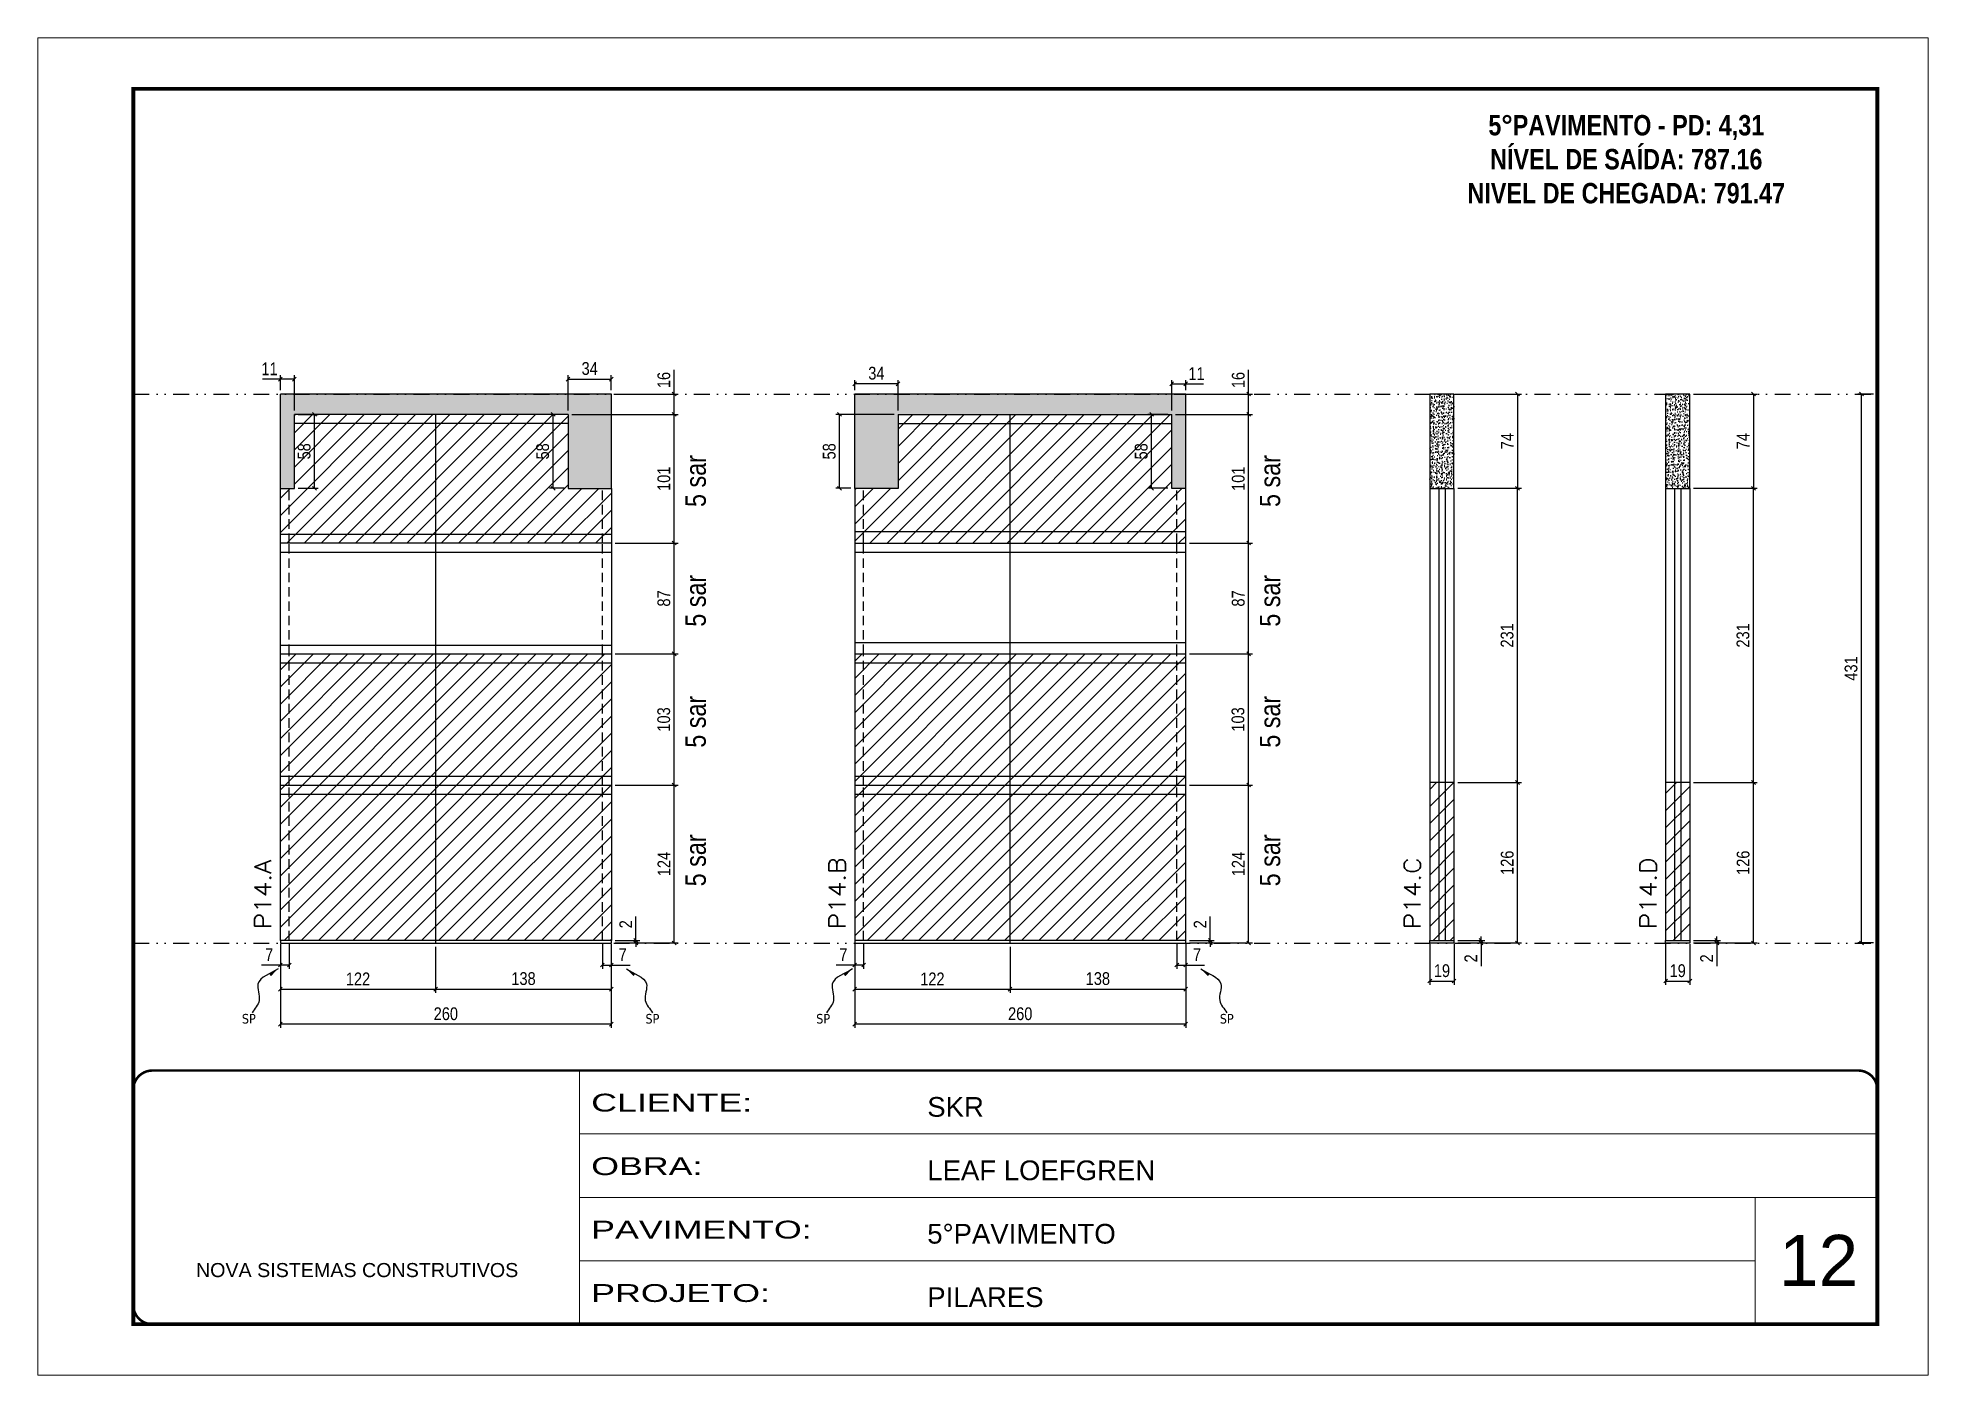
# Model space of a CAD drawing. Extents: x 14400 to 27878, y -21631 to 6985.
# Drawn here: x 19182 to 20667, y 3638 to 4688 of the extents above; entities that cross this region are included whole.
import ezdxf

# ---------------------------------------------------------------- set-up
doc = ezdxf.new("R2010")
doc.units = 0
for name, pattern in [('CONTINUO', [0]), ('DASHED', [0.75, 0.5, -0.25]), ('DIVIDE2', [0.625, 0.25, -0.125, 0, -0.125, 0, -0.125]), ('HIDDEN', [0.375, 0.25, -0.125])]:
    doc.linetypes.add(name, pattern=pattern)
for name, color, linetype, lineweight in [('CARIMBO', 255, 'Continuous', 9), ('Folhas', 255, 'Continuous', 9), ('Hachura', 251, 'Continuous', 9), ('SARRAFO DE PRESSAO', 251, 'DASHED', 9), ('Texto Seção', 7, 'Continuous', 15)]:
    doc.layers.add(name, color=color, linetype=linetype, lineweight=lineweight)
for name, color, linetype in [('COTA', 241, 'Continuous'), ('NOMENCLATURA', 7, 'Continuous'), ('Nível', 160, 'Continuous'), ('Painéis', 200, 'Continuous'), ('SARR_2.2x7', 40, 'Continuous'), ('Sarrafo de Pressão', 42, 'HIDDEN'), ('texto', 7, 'Continuous')]:
    doc.layers.add(name, color=color, linetype=linetype)
doc.styles.add('ARIAL', font='arial.ttf')
doc.styles.add('ARIAL_NARROW', font='ARIALN.TTF', dxfattribs={"height": 0.2})
doc.styles.add('COTA TECNICA', font='techl___.ttf', dxfattribs={"height": 10})
doc.styles.add('COTA TECNICA-50', font='techl___.ttf', dxfattribs={"height": 10})
doc.styles.add('REGUA-120', font='ROMANS.shx', dxfattribs={"height": 15})
doc.styles.add('ROMANC', font='techb___.ttf', dxfattribs={"height": 2.5})
doc.styles.get("Standard").update_dxf_attribs({"font": 'arial.ttf'})
doc.styles.add('Tecnologia', font='')
doc.styles.get('Tecnologia').set_extended_font_data('Forgotten Futurist')
doc.dimstyles.new('COTA PAINEL-50', dxfattribs={"dimtxt": 10, "dimasz": 3, "dimexe": 3, "dimexo": 3, "dimgap": 3, "dimtad": 1, "dimdec": 1, "dimzin": 12, "dimdsep": 46, "dimtxsty": 'COTA TECNICA-50', "dimblk1": 'OBLIQUE', "dimblk2": 'OBLIQUE', "dimsah": 1, "dimcen": 0.9, "dimclrd": 4, "dimclre": 4, "dimclrt": 240, "dimadec": 1, "dimazin": 3, "dimtfac": 1, "dimtdec": 1, "dimtmove": 0, "dimatfit": 3, "dimfxl": 1, "dimtolj": 1, "dimtzin": 12, "dimarcsym": 0})
doc.dimstyles.new('PAINEL', dxfattribs={"dimtxt": 10, "dimasz": 3, "dimexe": 3, "dimexo": 3, "dimgap": 3, "dimtad": 1, "dimdec": 1, "dimzin": 12, "dimdsep": 46, "dimtxsty": 'COTA TECNICA', "dimblk1": 'OBLIQUE', "dimblk2": 'OBLIQUE', "dimsah": 1, "dimcen": 0.9, "dimclrd": 4, "dimclre": 4, "dimclrt": 240, "dimadec": 1, "dimazin": 3, "dimtfac": 1, "dimtdec": 1, "dimtmove": 0, "dimatfit": 3, "dimfxl": 1, "dimtolj": 1, "dimtzin": 12, "dimarcsym": 0})
doc.dimstyles.get("Standard").update_dxf_attribs({"dimtxt": 0.18, "dimasz": 0.18, "dimexe": 0.18, "dimexo": 0.0625, "dimgap": 0.09, "dimtad": 0, "dimtih": 1, "dimtoh": 1, "dimdec": 4, "dimzin": 0, "dimdsep": 46, "dimtxsty": 'Standard', "dimcen": 0.09, "dimadec": 0, "dimazin": 0, "dimtfac": 1, "dimtdec": 4, "dimtofl": 0, "dimtmove": 0, "dimatfit": 3, "dimfxl": 1, "dimtolj": 1, "dimtzin": 0, "dimarcsym": 0})

msp = doc.modelspace()

# ---------------------------------------------------------------- texts
at = {"layer": 'CARIMBO', "style": 'ARIAL'}
msp.add_text('12', height=40, dxfattribs=at).set_placement((20549.83, 3707.72))
at = {"layer": 'NOMENCLATURA', "style": 'ARIAL_NARROW'}
for p in [(19706.76, 4319.22), (20157.94, 4319.22), (19706.76, 4225.22), (20157.94, 4225.22), (19706.76, 4130.22), (20157.94, 4130.22), (19706.76, 4021.38), (20157.94, 4021.38)]:
    msp.add_text('5 sar', height=16, rotation=90, dxfattribs=at).set_placement(p)
at = {"layer": 'NOMENCLATURA', "color": 2, "insert": (20429.81, 4653.64), "char_height": 16, "attachment_point": 2, "style": 'ROMANC'}
msp.add_mtext_dynamic_manual_height_columns('\\P5°PAVIMENTO - PD: 4,31\\PNÍVEL DE SAÍDA: 787.16\\PNIVEL DE CHEGADA: 791.47', width=432.3511, gutter_width=1, heights=[0], dxfattribs=at)
at = {"layer": 'texto', "color": 0, "char_height": 7.5, "attachment_point": 5}
for insert in [(19347.74, 3917.37), (19664.77, 3917.37), (19798.92, 3917.37), (20115.94, 3917.37)]:
    msp.add_mtext('{\\fTahoma|b0|i0|c0|p34;\\C4;SP}', dxfattribs=dict(at, insert=insert))
at = {"layer": 'Texto Seção', "style": 'REGUA-120', "width": 1.1}
for s, p in [('P14.A', (19365.27, 3987.62)), ('P14.B', (19816.45, 3987.62)), ('P14.C', (20268.21, 3987.62)), ('P14.D', (20453.44, 3987.62))]:
    msp.add_text(s, height=13, rotation=90, dxfattribs=at).set_placement(p)

# ---------------------------------------------------------------- blocks, each defined once
blk = doc.blocks.new('9999999999')
at = {"color": 30, "linetype": 'CONTINUO'}
for p, q in [((98564.6, 34230.2), (98564.6, 34429.4)), ((98564.6, 34379.6), (99584, 34379.6)), ((98564.6, 34329.8), (99488, 34329.8)), ((99584, 34329.8), (99488, 34329.8)), ((99488, 34329.8), (99488, 34230.2)), ((98564.6, 34280), (99488, 34280))]:
    blk.add_line(p, q, dxfattribs=at)
at = {"color": 30, "linetype": 'CONTINUO', "const_width": 2}
blk.add_lwpolyline([(99584, 34230.2), (99584, 34414.4, 0.414214), (99569, 34429.4), (98229, 34429.4, 0.414214), (98214, 34414.4), (98214, 34245.2, 0.414214), (98229, 34230.2), (99584, 34230.2)], format="xyb", dxfattribs=at)
at = {"layer": 'Folhas'}
blk.add_lwpolyline([(98139, 34190.2), (99624, 34190.2), (99624, 35240.2), (98139, 35240.2)], close=True, dxfattribs=at)
at = {"layer": 'Folhas', "color": 30, "const_width": 3}
blk.add_lwpolyline([(98214, 34230.2), (99584, 34230.2), (99584, 35200.2), (98214, 35200.2)], close=True, dxfattribs=at)
at = {"color": 7, "linetype": 'Continuous', "ltscale": 5, "style": 'ARIAL'}
for s, height, p in [('SKR', 15.48, (98837.7, 34393.1)), ('LEAF LOEFGREN', 15.483, (98837.7, 34343.3)), ('5°PAVIMENTO', 15.483, (98837.7, 34293.5)), ('NOVA SISTEMAS CONSTRUTIVOS', 11.059, (98263.2, 34267.2)), ('PILARES', 15.48, (98837.7, 34243.7))]:
    blk.add_text(s, height=height, dxfattribs=at).set_placement(p)
at = {"layer": 'Folhas', "color": 7, "style": 'Tecnologia', "width": 1.5}
for s, p in [('CLIENTE:', (98573.7, 34397.2)), ('OBRA:', (98573.7, 34347.3)), ('PAVIMENTO:', (98573.7, 34297.5)), ('PROJETO:', (98573.7, 34247.7))]:
    blk.add_text(s, height=14, dxfattribs=at).set_placement(p)
blk = doc.blocks.new('_Oblique')
at = {"color": 0, "linetype": 'ByBlock', "lineweight": -2}
blk.add_line((-0.5, -0.5), (0.5, 0.5), dxfattribs=at)
blk = doc.blocks.new('*D778')
at = {"layer": 'COTA', "color": 4, "lineweight": -2, "transparency": 16777216}
for p, q in [((19372.5, 3975.9), (19372.5, 3910.2)), ((19632.5, 3975.9), (19632.5, 3910.2)), ((19632.5, 3913.2), (19372.5, 3913.2))]:
    blk.add_line(p, q, dxfattribs=at)
at = {"layer": 'Defpoints', "color": 0, "transparency": 16777216}
for p in [(19372.5, 3978.9), (19632.5, 3978.9), (19372.5, 3913.2)]:
    blk.add_point(p, dxfattribs=at)
at = {"layer": 'COTA', "color": 4, "lineweight": -2, "transparency": 16777216, "xscale": 3, "yscale": 3, "zscale": 3, "rotation": 180}
blk.add_blockref('_Oblique', (19372.5, 3913.2), dxfattribs=at)
at = {"layer": 'COTA', "color": 4, "lineweight": -2, "transparency": 16777216, "xscale": 3, "yscale": 3, "zscale": 3}
blk.add_blockref('_Oblique', (19632.5, 3913.2), dxfattribs=at)
at = {"layer": 'COTA', "color": 240, "transparency": 16777216, "insert": (19502.5, 3921.3), "char_height": 10, "attachment_point": 5, "style": 'COTA TECNICA'}
blk.add_mtext('\\A1;260', dxfattribs=at)
blk = doc.blocks.new('*D779')
at = {"layer": 'COTA', "color": 4, "lineweight": -2, "transparency": 16777216}
for p, q in [((19625.5, 3975.9), (19625.5, 3956.6)), ((19632.5, 3973.9), (19632.5, 3956.6)), ((19625.5, 3959.6), (19632.5, 3959.6)), ((19632.5, 3959.6), (19647.2, 3959.6))]:
    blk.add_line(p, q, dxfattribs=at)
at = {"layer": 'Defpoints', "color": 0, "transparency": 16777216}
for p in [(19625.5, 3978.9), (19632.5, 3976.9), (19632.5, 3959.6)]:
    blk.add_point(p, dxfattribs=at)
at = {"layer": 'COTA', "color": 4, "lineweight": -2, "transparency": 16777216, "xscale": 3, "yscale": 3, "zscale": 3, "rotation": 180}
blk.add_blockref('_Oblique', (19625.5, 3959.6), dxfattribs=at)
at = {"layer": 'COTA', "color": 4, "lineweight": -2, "transparency": 16777216, "xscale": 3, "yscale": 3, "zscale": 3}
blk.add_blockref('_Oblique', (19632.5, 3959.6), dxfattribs=at)
at = {"layer": 'COTA', "color": 240, "transparency": 16777216, "insert": (19641.4, 3967.7), "char_height": 10, "attachment_point": 5, "style": 'COTA TECNICA-50'}
blk.add_mtext('\\A1;7', dxfattribs=at)
blk = doc.blocks.new('*D780')
at = {"layer": 'COTA', "color": 4, "lineweight": -2, "transparency": 16777216}
for p, q in [((19372.5, 3973.9), (19372.5, 3956.6)), ((19379.5, 3975.9), (19379.5, 3956.6)), ((19372.5, 3959.6), (19357.8, 3959.6)), ((19379.5, 3959.6), (19372.5, 3959.6))]:
    blk.add_line(p, q, dxfattribs=at)
at = {"layer": 'Defpoints', "color": 0, "transparency": 16777216}
for p in [(19372.5, 3976.9), (19379.5, 3978.9), (19372.5, 3959.6)]:
    blk.add_point(p, dxfattribs=at)
at = {"layer": 'COTA', "color": 4, "lineweight": -2, "transparency": 16777216, "xscale": 3, "yscale": 3, "zscale": 3, "rotation": 180}
blk.add_blockref('_Oblique', (19372.5, 3959.6), dxfattribs=at)
at = {"layer": 'COTA', "color": 4, "lineweight": -2, "transparency": 16777216, "xscale": 3, "yscale": 3, "zscale": 3}
blk.add_blockref('_Oblique', (19379.5, 3959.6), dxfattribs=at)
at = {"layer": 'COTA', "color": 240, "transparency": 16777216, "insert": (19363.7, 3967.7), "char_height": 10, "attachment_point": 5, "style": 'COTA TECNICA-50'}
blk.add_mtext('\\A1;7', dxfattribs=at)
blk = doc.blocks.new('*D781')
at = {"layer": 'COTA', "color": 4, "lineweight": -2, "transparency": 16777216}
for p, q in [((19651.8, 3978.9), (19651.8, 3997.7)), ((19635.5, 3978.9), (19654.8, 3978.9)), ((19635.5, 3976.9), (19654.8, 3976.9)), ((19651.8, 3976.9), (19651.8, 3978.9)), ((19651.8, 3976.9), (19651.8, 3973.9))]:
    blk.add_line(p, q, dxfattribs=at)
at = {"layer": 'Defpoints', "color": 0, "transparency": 16777216}
for p in [(19632.5, 3978.9), (19632.5, 3976.9), (19651.8, 3976.9)]:
    blk.add_point(p, dxfattribs=at)
at = {"layer": 'COTA', "color": 4, "lineweight": -2, "transparency": 16777216, "xscale": 3, "yscale": 3, "zscale": 3}
for p, rotation in [((19651.8, 3978.9), 270), ((19651.8, 3976.9), 90)]:
    blk.add_blockref('_Oblique', p, dxfattribs=dict(at, rotation=rotation))
at = {"layer": 'COTA', "color": 240, "transparency": 16777216, "insert": (19643.8, 3991.6), "char_height": 10, "attachment_point": 5, "rotation": 90, "style": 'COTA TECNICA-50'}
blk.add_mtext('\\A1;2', dxfattribs=at)
blk = doc.blocks.new('*D782')
at = {"layer": 'COTA', "color": 4, "lineweight": -2, "transparency": 16777216}
for p, q in [((19635.5, 4203.9), (19684.9, 4203.9)), ((19681.9, 4100.9), (19681.9, 4203.9)), ((19635.5, 4100.9), (19684.9, 4100.9))]:
    blk.add_line(p, q, dxfattribs=at)
at = {"layer": 'Defpoints', "color": 0, "transparency": 16777216}
for p in [(19632.5, 4203.9), (19681.9, 4203.9), (19632.5, 4100.9)]:
    blk.add_point(p, dxfattribs=at)
at = {"layer": 'COTA', "color": 4, "lineweight": -2, "transparency": 16777216, "xscale": 3, "yscale": 3, "zscale": 3}
for p, rotation in [((19681.9, 4203.9), 90), ((19681.9, 4100.9), 270)]:
    blk.add_blockref('_Oblique', p, dxfattribs=dict(at, rotation=rotation))
at = {"layer": 'COTA', "color": 240, "transparency": 16777216, "insert": (19673.7, 4152.4), "char_height": 10, "attachment_point": 5, "rotation": 90, "style": 'COTA TECNICA-50'}
blk.add_mtext('\\A1;103', dxfattribs=at)
blk = doc.blocks.new('*D786')
at = {"layer": 'COTA', "color": 4, "linetype": 'ByBlock', "lineweight": -2, "transparency": 16777216}
for p, q in [((19635.5, 4100.9), (19684.9, 4100.9)), ((19681.9, 3976.9), (19681.9, 4100.9)), ((19635.5, 3976.9), (19684.9, 3976.9))]:
    blk.add_line(p, q, dxfattribs=at)
at = {"layer": 'Defpoints', "color": 0, "linetype": 'ByBlock', "transparency": 16777216}
for p in [(19632.5, 4100.9), (19681.9, 4100.9), (19632.5, 3976.9)]:
    blk.add_point(p, dxfattribs=at)
at = {"layer": 'COTA', "color": 4, "linetype": 'ByBlock', "lineweight": -2, "transparency": 16777216, "xscale": 3, "yscale": 3, "zscale": 3}
for p, rotation in [((19681.9, 4100.9), 90), ((19681.9, 3976.9), 270)]:
    blk.add_blockref('_Oblique', p, dxfattribs=dict(at, rotation=rotation))
at = {"layer": 'COTA', "color": 240, "linetype": 'ByBlock', "transparency": 16777216, "insert": (19673.8, 4038.9), "char_height": 10, "attachment_point": 5, "rotation": 90, "style": 'COTA TECNICA'}
blk.add_mtext('\\A1;124', dxfattribs=at)
blk = doc.blocks.new('*D787')
at = {"layer": 'COTA', "color": 4, "lineweight": -2, "transparency": 16777216}
for p, q in [((19494.5, 3973.9), (19494.5, 3937.7)), ((19632.5, 3973.9), (19632.5, 3937.7)), ((19494.5, 3940.7), (19632.5, 3940.7))]:
    blk.add_line(p, q, dxfattribs=at)
at = {"layer": 'Defpoints', "color": 0, "transparency": 16777216}
for p in [(19494.5, 3976.9), (19632.5, 3976.9), (19632.5, 3940.7)]:
    blk.add_point(p, dxfattribs=at)
at = {"layer": 'COTA', "color": 4, "lineweight": -2, "transparency": 16777216, "xscale": 3, "yscale": 3, "zscale": 3, "rotation": 180}
blk.add_blockref('_Oblique', (19494.5, 3940.7), dxfattribs=at)
at = {"layer": 'COTA', "color": 4, "lineweight": -2, "transparency": 16777216, "xscale": 3, "yscale": 3, "zscale": 3}
blk.add_blockref('_Oblique', (19632.5, 3940.7), dxfattribs=at)
at = {"layer": 'COTA', "color": 240, "transparency": 16777216, "insert": (19563.5, 3948.9), "char_height": 10, "attachment_point": 5, "style": 'COTA TECNICA'}
blk.add_mtext('\\A1;138', dxfattribs=at)
blk = doc.blocks.new('*D788')
at = {"layer": 'COTA', "color": 4, "lineweight": -2, "transparency": 16777216}
for p, q in [((19372.5, 3973.9), (19372.5, 3937.7)), ((19494.5, 3973.9), (19494.5, 3937.7)), ((19372.5, 3940.7), (19494.5, 3940.7))]:
    blk.add_line(p, q, dxfattribs=at)
at = {"layer": 'Defpoints', "color": 0, "transparency": 16777216}
for p in [(19372.5, 3976.9), (19494.5, 3976.9), (19494.5, 3940.7)]:
    blk.add_point(p, dxfattribs=at)
at = {"layer": 'COTA', "color": 4, "lineweight": -2, "transparency": 16777216, "xscale": 3, "yscale": 3, "zscale": 3, "rotation": 180}
blk.add_blockref('_Oblique', (19372.5, 3940.7), dxfattribs=at)
at = {"layer": 'COTA', "color": 4, "lineweight": -2, "transparency": 16777216, "xscale": 3, "yscale": 3, "zscale": 3}
blk.add_blockref('_Oblique', (19494.5, 3940.7), dxfattribs=at)
at = {"layer": 'COTA', "color": 240, "transparency": 16777216, "insert": (19433.5, 3948.7), "char_height": 10, "attachment_point": 5, "style": 'COTA TECNICA'}
blk.add_mtext('\\A1;122', dxfattribs=at)
blk = doc.blocks.new('*D783')
at = {"layer": 'COTA', "color": 4, "lineweight": -2, "transparency": 16777216}
for p, q in [((20460.7, 3975.9), (20460.7, 3944)), ((20479.7, 3975.9), (20479.7, 3944)), ((20460.7, 3947), (20479.7, 3947))]:
    blk.add_line(p, q, dxfattribs=at)
at = {"layer": 'Defpoints', "color": 0, "transparency": 16777216}
for p in [(20460.7, 3978.9), (20479.7, 3978.9), (20479.7, 3947)]:
    blk.add_point(p, dxfattribs=at)
at = {"layer": 'COTA', "color": 4, "lineweight": -2, "transparency": 16777216, "xscale": 3, "yscale": 3, "zscale": 3, "rotation": 180}
blk.add_blockref('_Oblique', (20460.7, 3947), dxfattribs=at)
at = {"layer": 'COTA', "color": 4, "lineweight": -2, "transparency": 16777216, "xscale": 3, "yscale": 3, "zscale": 3}
blk.add_blockref('_Oblique', (20479.7, 3947), dxfattribs=at)
at = {"layer": 'COTA', "color": 240, "transparency": 16777216, "insert": (20470.2, 3955.1), "char_height": 10, "attachment_point": 5, "style": 'COTA TECNICA'}
blk.add_mtext('\\A1;19', dxfattribs=at)
blk = doc.blocks.new('*D784')
at = {"layer": 'COTA', "color": 4, "lineweight": -2, "transparency": 16777216}
for p, q in [((20500.9, 3978.9), (20500.9, 3981.9)), ((20482.7, 3978.9), (20503.9, 3978.9)), ((20482.7, 3976.9), (20503.9, 3976.9)), ((20500.9, 3978.9), (20500.9, 3976.9)), ((20500.9, 3976.9), (20500.9, 3958.7))]:
    blk.add_line(p, q, dxfattribs=at)
at = {"layer": 'Defpoints', "color": 0, "transparency": 16777216}
for p in [(20479.7, 3978.9), (20479.7, 3976.9), (20500.9, 3978.9)]:
    blk.add_point(p, dxfattribs=at)
at = {"layer": 'COTA', "color": 4, "lineweight": -2, "transparency": 16777216, "xscale": 3, "yscale": 3, "zscale": 3}
for p, rotation in [((20500.9, 3978.9), 270), ((20500.9, 3976.9), 90)]:
    blk.add_blockref('_Oblique', p, dxfattribs=dict(at, rotation=rotation))
at = {"layer": 'COTA', "color": 240, "transparency": 16777216, "insert": (20492.9, 3964.8), "char_height": 10, "attachment_point": 5, "rotation": 90, "style": 'COTA TECNICA-50'}
blk.add_mtext('\\A1;2', dxfattribs=at)
blk = doc.blocks.new('*D789')
at = {"layer": 'COTA', "color": 4, "linetype": 'ByBlock', "lineweight": -2, "transparency": 16777216}
for p, q in [((20482.7, 4407.9), (20532.7, 4407.9)), ((20529.7, 4407.9), (20529.7, 4333.9)), ((20482.7, 4333.9), (20532.7, 4333.9))]:
    blk.add_line(p, q, dxfattribs=at)
at = {"layer": 'Defpoints', "color": 0, "linetype": 'ByBlock', "transparency": 16777216}
for p in [(20479.7, 4407.9), (20479.7, 4333.9), (20529.7, 4333.9)]:
    blk.add_point(p, dxfattribs=at)
at = {"layer": 'COTA', "color": 4, "linetype": 'ByBlock', "lineweight": -2, "transparency": 16777216, "xscale": 3, "yscale": 3, "zscale": 3}
for p, rotation in [((20529.7, 4407.9), 90), ((20529.7, 4333.9), 270)]:
    blk.add_blockref('_Oblique', p, dxfattribs=dict(at, rotation=rotation))
at = {"layer": 'COTA', "color": 240, "linetype": 'ByBlock', "transparency": 16777216, "insert": (20521.6, 4370.9), "char_height": 10, "attachment_point": 5, "rotation": 90, "style": 'COTA TECNICA'}
blk.add_mtext('\\A1;74', dxfattribs=at)
blk = doc.blocks.new('*D785')
at = {"layer": 'COTA', "color": 4, "lineweight": -2, "transparency": 16777216}
for p, q in [((20482.7, 4102.9), (20532.7, 4102.9)), ((20529.7, 3976.9), (20529.7, 4102.9)), ((20482.7, 3976.9), (20532.7, 3976.9))]:
    blk.add_line(p, q, dxfattribs=at)
at = {"layer": 'Defpoints', "color": 0, "transparency": 16777216}
for p in [(20479.7, 4102.9), (20529.7, 4102.9), (20479.7, 3976.9)]:
    blk.add_point(p, dxfattribs=at)
at = {"layer": 'COTA', "color": 4, "lineweight": -2, "transparency": 16777216, "xscale": 3, "yscale": 3, "zscale": 3}
for p, rotation in [((20529.7, 4102.9), 90), ((20529.7, 3976.9), 270)]:
    blk.add_blockref('_Oblique', p, dxfattribs=dict(at, rotation=rotation))
at = {"layer": 'COTA', "color": 240, "transparency": 16777216, "insert": (20521.6, 4039.9), "char_height": 10, "attachment_point": 5, "rotation": 90, "style": 'COTA TECNICA-50'}
blk.add_mtext('\\A1;126', dxfattribs=at)
blk = doc.blocks.new('*D790')
at = {"layer": 'COTA', "color": 4, "lineweight": -2, "transparency": 16777216}
for p, q in [((20482.7, 4333.9), (20532.7, 4333.9)), ((20529.7, 4102.9), (20529.7, 4333.9)), ((20482.7, 4102.9), (20532.7, 4102.9))]:
    blk.add_line(p, q, dxfattribs=at)
at = {"layer": 'Defpoints', "color": 0, "transparency": 16777216}
for p in [(20479.7, 4333.9), (20529.7, 4333.9), (20479.7, 4102.9)]:
    blk.add_point(p, dxfattribs=at)
at = {"layer": 'COTA', "color": 4, "lineweight": -2, "transparency": 16777216, "xscale": 3, "yscale": 3, "zscale": 3}
for p, rotation in [((20529.7, 4333.9), 90), ((20529.7, 4102.9), 270)]:
    blk.add_blockref('_Oblique', p, dxfattribs=dict(at, rotation=rotation))
at = {"layer": 'COTA', "color": 240, "transparency": 16777216, "insert": (20521.5, 4218.4), "char_height": 10, "attachment_point": 5, "rotation": 90, "style": 'COTA TECNICA'}
blk.add_mtext('\\A1;231', dxfattribs=at)
blk = doc.blocks.new('*D1993')
at = {"layer": 'COTA', "color": 4, "lineweight": -2, "transparency": 16777216}
for p, q in [((20275.5, 3975.9), (20275.5, 3944)), ((20294.5, 3975.9), (20294.5, 3944)), ((20275.5, 3947), (20294.5, 3947))]:
    blk.add_line(p, q, dxfattribs=at)
at = {"layer": 'Defpoints', "color": 0, "transparency": 16777216}
for p in [(20275.5, 3978.9), (20294.5, 3978.9), (20294.5, 3947)]:
    blk.add_point(p, dxfattribs=at)
at = {"layer": 'COTA', "color": 4, "lineweight": -2, "transparency": 16777216, "xscale": 3, "yscale": 3, "zscale": 3, "rotation": 180}
blk.add_blockref('_Oblique', (20275.5, 3947), dxfattribs=at)
at = {"layer": 'COTA', "color": 4, "lineweight": -2, "transparency": 16777216, "xscale": 3, "yscale": 3, "zscale": 3}
blk.add_blockref('_Oblique', (20294.5, 3947), dxfattribs=at)
at = {"layer": 'COTA', "color": 240, "transparency": 16777216, "insert": (20285, 3955.1), "char_height": 10, "attachment_point": 5, "style": 'COTA TECNICA'}
blk.add_mtext('\\A1;19', dxfattribs=at)
blk = doc.blocks.new('*D1994')
at = {"layer": 'COTA', "color": 4, "lineweight": -2, "transparency": 16777216}
for p, q in [((20315.7, 3978.9), (20315.7, 3981.9)), ((20297.5, 3978.9), (20318.7, 3978.9)), ((20297.5, 3976.9), (20318.7, 3976.9)), ((20315.7, 3978.9), (20315.7, 3976.9)), ((20315.7, 3976.9), (20315.7, 3958.7))]:
    blk.add_line(p, q, dxfattribs=at)
at = {"layer": 'Defpoints', "color": 0, "transparency": 16777216}
for p in [(20294.5, 3978.9), (20294.5, 3976.9), (20315.7, 3978.9)]:
    blk.add_point(p, dxfattribs=at)
at = {"layer": 'COTA', "color": 4, "lineweight": -2, "transparency": 16777216, "xscale": 3, "yscale": 3, "zscale": 3}
for p, rotation in [((20315.7, 3978.9), 270), ((20315.7, 3976.9), 90)]:
    blk.add_blockref('_Oblique', p, dxfattribs=dict(at, rotation=rotation))
at = {"layer": 'COTA', "color": 240, "transparency": 16777216, "insert": (20307.7, 3964.8), "char_height": 10, "attachment_point": 5, "rotation": 90, "style": 'COTA TECNICA-50'}
blk.add_mtext('\\A1;2', dxfattribs=at)
blk = doc.blocks.new('*D1995')
at = {"layer": 'COTA', "color": 4, "linetype": 'ByBlock', "lineweight": -2, "transparency": 16777216}
for p, q in [((20297.5, 4407.9), (20347.4, 4407.9)), ((20344.4, 4407.9), (20344.4, 4333.9)), ((20297.5, 4333.9), (20347.4, 4333.9))]:
    blk.add_line(p, q, dxfattribs=at)
at = {"layer": 'Defpoints', "color": 0, "linetype": 'ByBlock', "transparency": 16777216}
for p in [(20294.5, 4407.9), (20294.5, 4333.9), (20344.4, 4333.9)]:
    blk.add_point(p, dxfattribs=at)
at = {"layer": 'COTA', "color": 4, "linetype": 'ByBlock', "lineweight": -2, "transparency": 16777216, "xscale": 3, "yscale": 3, "zscale": 3}
for p, rotation in [((20344.4, 4407.9), 90), ((20344.4, 4333.9), 270)]:
    blk.add_blockref('_Oblique', p, dxfattribs=dict(at, rotation=rotation))
at = {"layer": 'COTA', "color": 240, "linetype": 'ByBlock', "transparency": 16777216, "insert": (20336.4, 4370.9), "char_height": 10, "attachment_point": 5, "rotation": 90, "style": 'COTA TECNICA'}
blk.add_mtext('\\A1;74', dxfattribs=at)
blk = doc.blocks.new('*D1996')
at = {"layer": 'COTA', "color": 4, "lineweight": -2, "transparency": 16777216}
for p, q in [((20297.5, 4102.9), (20347.4, 4102.9)), ((20344.4, 3976.9), (20344.4, 4102.9)), ((20297.5, 3976.9), (20347.4, 3976.9))]:
    blk.add_line(p, q, dxfattribs=at)
at = {"layer": 'Defpoints', "color": 0, "transparency": 16777216}
for p in [(20294.5, 4102.9), (20344.4, 4102.9), (20294.5, 3976.9)]:
    blk.add_point(p, dxfattribs=at)
at = {"layer": 'COTA', "color": 4, "lineweight": -2, "transparency": 16777216, "xscale": 3, "yscale": 3, "zscale": 3}
for p, rotation in [((20344.4, 4102.9), 90), ((20344.4, 3976.9), 270)]:
    blk.add_blockref('_Oblique', p, dxfattribs=dict(at, rotation=rotation))
at = {"layer": 'COTA', "color": 240, "transparency": 16777216, "insert": (20336.3, 4039.9), "char_height": 10, "attachment_point": 5, "rotation": 90, "style": 'COTA TECNICA-50'}
blk.add_mtext('\\A1;126', dxfattribs=at)
blk = doc.blocks.new('*D1997')
at = {"layer": 'COTA', "color": 4, "lineweight": -2, "transparency": 16777216}
for p, q in [((20297.5, 4333.9), (20347.4, 4333.9)), ((20344.4, 4102.9), (20344.4, 4333.9)), ((20297.5, 4102.9), (20347.4, 4102.9))]:
    blk.add_line(p, q, dxfattribs=at)
at = {"layer": 'Defpoints', "color": 0, "transparency": 16777216}
for p in [(20294.5, 4333.9), (20344.4, 4333.9), (20294.5, 4102.9)]:
    blk.add_point(p, dxfattribs=at)
at = {"layer": 'COTA', "color": 4, "lineweight": -2, "transparency": 16777216, "xscale": 3, "yscale": 3, "zscale": 3}
for p, rotation in [((20344.4, 4333.9), 90), ((20344.4, 4102.9), 270)]:
    blk.add_blockref('_Oblique', p, dxfattribs=dict(at, rotation=rotation))
at = {"layer": 'COTA', "color": 240, "transparency": 16777216, "insert": (20336.2, 4218.4), "char_height": 10, "attachment_point": 5, "rotation": 90, "style": 'COTA TECNICA'}
blk.add_mtext('\\A1;231', dxfattribs=at)
blk = doc.blocks.new('*D1998')
at = {"layer": 'COTA', "color": 4, "lineweight": -2, "transparency": 16777216}
for p, q in [((19386.5, 4391.9), (19402.3, 4391.9)), ((19399.3, 4333.9), (19399.3, 4391.9)), ((19386.5, 4333.9), (19402.3, 4333.9))]:
    blk.add_line(p, q, dxfattribs=at)
at = {"layer": 'Defpoints', "color": 0, "transparency": 16777216}
for p in [(19383.5, 4391.9), (19399.3, 4391.9), (19383.5, 4333.9)]:
    blk.add_point(p, dxfattribs=at)
at = {"layer": 'COTA', "color": 4, "lineweight": -2, "transparency": 16777216, "xscale": 3, "yscale": 3, "zscale": 3}
for p, rotation in [((19399.3, 4391.9), 90), ((19399.3, 4333.9), 270)]:
    blk.add_blockref('_Oblique', p, dxfattribs=dict(at, rotation=rotation))
at = {"layer": 'COTA', "color": 240, "transparency": 16777216, "insert": (19391.2, 4362.9), "char_height": 10, "attachment_point": 5, "rotation": 90, "style": 'COTA TECNICA'}
blk.add_mtext('\\A1;58', dxfattribs=at)
blk = doc.blocks.new('*D1999')
at = {"layer": 'COTA', "color": 4, "lineweight": -2, "transparency": 16777216}
for p, q in [((19823.7, 3975.9), (19823.7, 3910.2)), ((20083.7, 3975.9), (20083.7, 3910.2)), ((20083.7, 3913.2), (19823.7, 3913.2))]:
    blk.add_line(p, q, dxfattribs=at)
at = {"layer": 'Defpoints', "color": 0, "transparency": 16777216}
for p in [(19823.7, 3978.9), (20083.7, 3978.9), (19823.7, 3913.2)]:
    blk.add_point(p, dxfattribs=at)
at = {"layer": 'COTA', "color": 4, "lineweight": -2, "transparency": 16777216, "xscale": 3, "yscale": 3, "zscale": 3, "rotation": 180}
blk.add_blockref('_Oblique', (19823.7, 3913.2), dxfattribs=at)
at = {"layer": 'COTA', "color": 4, "lineweight": -2, "transparency": 16777216, "xscale": 3, "yscale": 3, "zscale": 3}
blk.add_blockref('_Oblique', (20083.7, 3913.2), dxfattribs=at)
at = {"layer": 'COTA', "color": 240, "transparency": 16777216, "insert": (19953.7, 3921.3), "char_height": 10, "attachment_point": 5, "style": 'COTA TECNICA'}
blk.add_mtext('\\A1;260', dxfattribs=at)
blk = doc.blocks.new('*D2000')
at = {"layer": 'COTA', "color": 4, "lineweight": -2, "transparency": 16777216}
for p, q in [((20076.7, 3975.9), (20076.7, 3956.6)), ((20083.7, 3973.9), (20083.7, 3956.6)), ((20076.7, 3959.6), (20083.7, 3959.6)), ((20083.7, 3959.6), (20098.4, 3959.6))]:
    blk.add_line(p, q, dxfattribs=at)
at = {"layer": 'Defpoints', "color": 0, "transparency": 16777216}
for p in [(20076.7, 3978.9), (20083.7, 3976.9), (20083.7, 3959.6)]:
    blk.add_point(p, dxfattribs=at)
at = {"layer": 'COTA', "color": 4, "lineweight": -2, "transparency": 16777216, "xscale": 3, "yscale": 3, "zscale": 3, "rotation": 180}
blk.add_blockref('_Oblique', (20076.7, 3959.6), dxfattribs=at)
at = {"layer": 'COTA', "color": 4, "lineweight": -2, "transparency": 16777216, "xscale": 3, "yscale": 3, "zscale": 3}
blk.add_blockref('_Oblique', (20083.7, 3959.6), dxfattribs=at)
at = {"layer": 'COTA', "color": 240, "transparency": 16777216, "insert": (20092.6, 3967.7), "char_height": 10, "attachment_point": 5, "style": 'COTA TECNICA-50'}
blk.add_mtext('\\A1;7', dxfattribs=at)
blk = doc.blocks.new('*D2001')
at = {"layer": 'COTA', "color": 4, "lineweight": -2, "transparency": 16777216}
for p, q in [((19823.7, 3973.9), (19823.7, 3956.6)), ((19830.7, 3975.9), (19830.7, 3956.6)), ((19823.7, 3959.6), (19809, 3959.6)), ((19830.7, 3959.6), (19823.7, 3959.6))]:
    blk.add_line(p, q, dxfattribs=at)
at = {"layer": 'Defpoints', "color": 0, "transparency": 16777216}
for p in [(19823.7, 3976.9), (19830.7, 3978.9), (19823.7, 3959.6)]:
    blk.add_point(p, dxfattribs=at)
at = {"layer": 'COTA', "color": 4, "lineweight": -2, "transparency": 16777216, "xscale": 3, "yscale": 3, "zscale": 3, "rotation": 180}
blk.add_blockref('_Oblique', (19823.7, 3959.6), dxfattribs=at)
at = {"layer": 'COTA', "color": 4, "lineweight": -2, "transparency": 16777216, "xscale": 3, "yscale": 3, "zscale": 3}
blk.add_blockref('_Oblique', (19830.7, 3959.6), dxfattribs=at)
at = {"layer": 'COTA', "color": 240, "transparency": 16777216, "insert": (19814.8, 3967.7), "char_height": 10, "attachment_point": 5, "style": 'COTA TECNICA-50'}
blk.add_mtext('\\A1;7', dxfattribs=at)
blk = doc.blocks.new('*D2002')
at = {"layer": 'COTA', "color": 4, "lineweight": -2, "transparency": 16777216}
for p, q in [((20103, 3978.9), (20103, 3997.7)), ((20086.7, 3978.9), (20106, 3978.9)), ((20086.7, 3976.9), (20106, 3976.9)), ((20103, 3976.9), (20103, 3978.9)), ((20103, 3976.9), (20103, 3973.9))]:
    blk.add_line(p, q, dxfattribs=at)
at = {"layer": 'Defpoints', "color": 0, "transparency": 16777216}
for p in [(20083.7, 3978.9), (20083.7, 3976.9), (20103, 3976.9)]:
    blk.add_point(p, dxfattribs=at)
at = {"layer": 'COTA', "color": 4, "lineweight": -2, "transparency": 16777216, "xscale": 3, "yscale": 3, "zscale": 3}
for p, rotation in [((20103, 3978.9), 270), ((20103, 3976.9), 90)]:
    blk.add_blockref('_Oblique', p, dxfattribs=dict(at, rotation=rotation))
at = {"layer": 'COTA', "color": 240, "transparency": 16777216, "insert": (20095, 3991.6), "char_height": 10, "attachment_point": 5, "rotation": 90, "style": 'COTA TECNICA-50'}
blk.add_mtext('\\A1;2', dxfattribs=at)
blk = doc.blocks.new('*D2003')
at = {"layer": 'COTA', "color": 4, "lineweight": -2, "transparency": 16777216}
for p, q in [((20133.1, 4407.9), (20133.1, 4426.9)), ((20086.7, 4407.9), (20136.1, 4407.9)), ((20133.1, 4391.9), (20133.1, 4407.9)), ((20075.7, 4391.9), (20136.1, 4391.9))]:
    blk.add_line(p, q, dxfattribs=at)
at = {"layer": 'Defpoints', "color": 0, "transparency": 16777216}
for p in [(20083.7, 4407.9), (20133.1, 4407.9), (20072.7, 4391.9)]:
    blk.add_point(p, dxfattribs=at)
at = {"layer": 'COTA', "color": 4, "lineweight": -2, "transparency": 16777216, "xscale": 3, "yscale": 3, "zscale": 3}
for p, rotation in [((20133.1, 4407.9), 90), ((20133.1, 4391.9), 270)]:
    blk.add_blockref('_Oblique', p, dxfattribs=dict(at, rotation=rotation))
at = {"layer": 'COTA', "color": 240, "transparency": 16777216, "insert": (20125, 4418.9), "char_height": 10, "attachment_point": 5, "rotation": 90, "style": 'COTA TECNICA-50'}
blk.add_mtext('\\A1;16', dxfattribs=at)
blk = doc.blocks.new('*D2004')
at = {"layer": 'COTA', "color": 4, "lineweight": -2, "transparency": 16777216}
for p, q in [((20086.7, 4203.9), (20136.1, 4203.9)), ((20133.1, 4100.9), (20133.1, 4203.9)), ((20086.7, 4100.9), (20136.1, 4100.9))]:
    blk.add_line(p, q, dxfattribs=at)
at = {"layer": 'Defpoints', "color": 0, "transparency": 16777216}
for p in [(20083.7, 4203.9), (20133.1, 4203.9), (20083.7, 4100.9)]:
    blk.add_point(p, dxfattribs=at)
at = {"layer": 'COTA', "color": 4, "lineweight": -2, "transparency": 16777216, "xscale": 3, "yscale": 3, "zscale": 3}
for p, rotation in [((20133.1, 4203.9), 90), ((20133.1, 4100.9), 270)]:
    blk.add_blockref('_Oblique', p, dxfattribs=dict(at, rotation=rotation))
at = {"layer": 'COTA', "color": 240, "transparency": 16777216, "insert": (20124.8, 4152.4), "char_height": 10, "attachment_point": 5, "rotation": 90, "style": 'COTA TECNICA-50'}
blk.add_mtext('\\A1;103', dxfattribs=at)
blk = doc.blocks.new('*D2005')
at = {"layer": 'COTA', "color": 4, "linetype": 'ByBlock', "lineweight": -2, "transparency": 16777216}
for p, q in [((20086.7, 4100.9), (20136.1, 4100.9)), ((20133.1, 3976.9), (20133.1, 4100.9)), ((20086.7, 3976.9), (20136.1, 3976.9))]:
    blk.add_line(p, q, dxfattribs=at)
at = {"layer": 'Defpoints', "color": 0, "linetype": 'ByBlock', "transparency": 16777216}
for p in [(20083.7, 4100.9), (20133.1, 4100.9), (20083.7, 3976.9)]:
    blk.add_point(p, dxfattribs=at)
at = {"layer": 'COTA', "color": 4, "linetype": 'ByBlock', "lineweight": -2, "transparency": 16777216, "xscale": 3, "yscale": 3, "zscale": 3}
for p, rotation in [((20133.1, 4100.9), 90), ((20133.1, 3976.9), 270)]:
    blk.add_blockref('_Oblique', p, dxfattribs=dict(at, rotation=rotation))
at = {"layer": 'COTA', "color": 240, "linetype": 'ByBlock', "transparency": 16777216, "insert": (20125, 4038.9), "char_height": 10, "attachment_point": 5, "rotation": 90, "style": 'COTA TECNICA'}
blk.add_mtext('\\A1;124', dxfattribs=at)
blk = doc.blocks.new('*D2006')
at = {"layer": 'COTA', "color": 4, "lineweight": -2, "transparency": 16777216}
for p, q in [((19945.7, 3973.9), (19945.7, 3937.7)), ((20083.7, 3973.9), (20083.7, 3937.7)), ((19945.7, 3940.7), (20083.7, 3940.7))]:
    blk.add_line(p, q, dxfattribs=at)
at = {"layer": 'Defpoints', "color": 0, "transparency": 16777216}
for p in [(19945.7, 3976.9), (20083.7, 3976.9), (20083.7, 3940.7)]:
    blk.add_point(p, dxfattribs=at)
at = {"layer": 'COTA', "color": 4, "lineweight": -2, "transparency": 16777216, "xscale": 3, "yscale": 3, "zscale": 3, "rotation": 180}
blk.add_blockref('_Oblique', (19945.7, 3940.7), dxfattribs=at)
at = {"layer": 'COTA', "color": 4, "lineweight": -2, "transparency": 16777216, "xscale": 3, "yscale": 3, "zscale": 3}
blk.add_blockref('_Oblique', (20083.7, 3940.7), dxfattribs=at)
at = {"layer": 'COTA', "color": 240, "transparency": 16777216, "insert": (20014.7, 3948.9), "char_height": 10, "attachment_point": 5, "style": 'COTA TECNICA'}
blk.add_mtext('\\A1;138', dxfattribs=at)
blk = doc.blocks.new('*D2007')
at = {"layer": 'COTA', "color": 4, "lineweight": -2, "transparency": 16777216}
for p, q in [((19823.7, 3973.9), (19823.7, 3937.7)), ((19945.7, 3973.9), (19945.7, 3937.7)), ((19823.7, 3940.7), (19945.7, 3940.7))]:
    blk.add_line(p, q, dxfattribs=at)
at = {"layer": 'Defpoints', "color": 0, "transparency": 16777216}
for p in [(19823.7, 3976.9), (19945.7, 3976.9), (19945.7, 3940.7)]:
    blk.add_point(p, dxfattribs=at)
at = {"layer": 'COTA', "color": 4, "lineweight": -2, "transparency": 16777216, "xscale": 3, "yscale": 3, "zscale": 3, "rotation": 180}
blk.add_blockref('_Oblique', (19823.7, 3940.7), dxfattribs=at)
at = {"layer": 'COTA', "color": 4, "lineweight": -2, "transparency": 16777216, "xscale": 3, "yscale": 3, "zscale": 3}
blk.add_blockref('_Oblique', (19945.7, 3940.7), dxfattribs=at)
at = {"layer": 'COTA', "color": 240, "transparency": 16777216, "insert": (19884.7, 3948.7), "char_height": 10, "attachment_point": 5, "style": 'COTA TECNICA'}
blk.add_mtext('\\A1;122', dxfattribs=at)
blk = doc.blocks.new('*D2008')
at = {"layer": 'COTA', "color": 4, "lineweight": -2, "transparency": 16777216}
for p, q in [((20075.7, 4391.9), (20136.1, 4391.9)), ((20133.1, 4290.9), (20133.1, 4391.9)), ((20086.7, 4290.9), (20136.1, 4290.9))]:
    blk.add_line(p, q, dxfattribs=at)
at = {"layer": 'Defpoints', "color": 0, "transparency": 16777216}
for p in [(20072.7, 4391.9), (20133.1, 4391.9), (20083.7, 4290.9)]:
    blk.add_point(p, dxfattribs=at)
at = {"layer": 'COTA', "color": 4, "lineweight": -2, "transparency": 16777216, "xscale": 3, "yscale": 3, "zscale": 3}
for p, rotation in [((20133.1, 4391.9), 90), ((20133.1, 4290.9), 270)]:
    blk.add_blockref('_Oblique', p, dxfattribs=dict(at, rotation=rotation))
at = {"layer": 'COTA', "color": 240, "transparency": 16777216, "insert": (20125, 4341.4), "char_height": 10, "attachment_point": 5, "rotation": 90, "style": 'COTA TECNICA'}
blk.add_mtext('\\A1;101', dxfattribs=at)
blk = doc.blocks.new('*D2009')
at = {"layer": 'COTA', "color": 4, "lineweight": -2, "transparency": 16777216}
for p, q in [((19823.7, 4410.9), (19823.7, 4418.9)), ((19857.7, 4415.9), (19823.7, 4415.9)), ((19857.7, 4394.9), (19857.7, 4418.9))]:
    blk.add_line(p, q, dxfattribs=at)
at = {"layer": 'Defpoints', "color": 0, "transparency": 16777216}
for p in [(19823.7, 4415.9), (19823.7, 4407.9), (19857.7, 4391.9)]:
    blk.add_point(p, dxfattribs=at)
at = {"layer": 'COTA', "color": 4, "lineweight": -2, "transparency": 16777216, "xscale": 3, "yscale": 3, "zscale": 3, "rotation": 180}
blk.add_blockref('_Oblique', (19823.7, 4415.9), dxfattribs=at)
at = {"layer": 'COTA', "color": 4, "lineweight": -2, "transparency": 16777216, "xscale": 3, "yscale": 3, "zscale": 3}
blk.add_blockref('_Oblique', (19857.7, 4415.9), dxfattribs=at)
at = {"layer": 'COTA', "color": 240, "transparency": 16777216, "insert": (19840.7, 4424.2), "char_height": 10, "attachment_point": 5, "style": 'COTA TECNICA'}
blk.add_mtext('\\A1;34', dxfattribs=at)
blk = doc.blocks.new('*D2010')
at = {"layer": 'COTA', "color": 4, "lineweight": -2, "transparency": 16777216}
for p, q in [((20072.7, 4394.9), (20072.7, 4418.9)), ((20072.7, 4415.9), (20083.7, 4415.9)), ((20083.7, 4410.9), (20083.7, 4418.9)), ((20083.7, 4415.9), (20097.8, 4415.9))]:
    blk.add_line(p, q, dxfattribs=at)
at = {"layer": 'Defpoints', "color": 0, "transparency": 16777216}
for p in [(20083.7, 4415.9), (20083.7, 4407.9), (20072.7, 4391.9)]:
    blk.add_point(p, dxfattribs=at)
at = {"layer": 'COTA', "color": 4, "lineweight": -2, "transparency": 16777216, "xscale": 3, "yscale": 3, "zscale": 3, "rotation": 180}
blk.add_blockref('_Oblique', (20072.7, 4415.9), dxfattribs=at)
at = {"layer": 'COTA', "color": 4, "lineweight": -2, "transparency": 16777216, "xscale": 3, "yscale": 3, "zscale": 3}
blk.add_blockref('_Oblique', (20083.7, 4415.9), dxfattribs=at)
at = {"layer": 'COTA', "color": 240, "transparency": 16777216, "insert": (20092.2, 4424), "char_height": 10, "attachment_point": 5, "style": 'COTA TECNICA'}
blk.add_mtext('\\A1;11', dxfattribs=at)
blk = doc.blocks.new('*D2011')
at = {"layer": 'COTA', "color": 4, "lineweight": -2, "transparency": 16777216}
for p, q in [((19854.7, 4391.9), (19808.8, 4391.9)), ((19811.8, 4333.9), (19811.8, 4391.9)), ((19820.7, 4333.9), (19808.8, 4333.9))]:
    blk.add_line(p, q, dxfattribs=at)
at = {"layer": 'Defpoints', "color": 0, "transparency": 16777216}
for p in [(19811.8, 4391.9), (19857.7, 4391.9), (19823.7, 4333.9)]:
    blk.add_point(p, dxfattribs=at)
at = {"layer": 'COTA', "color": 4, "lineweight": -2, "transparency": 16777216, "xscale": 3, "yscale": 3, "zscale": 3}
for p, rotation in [((19811.8, 4391.9), 90), ((19811.8, 4333.9), 270)]:
    blk.add_blockref('_Oblique', p, dxfattribs=dict(at, rotation=rotation))
at = {"layer": 'COTA', "color": 240, "transparency": 16777216, "insert": (19803.7, 4362.9), "char_height": 10, "attachment_point": 5, "rotation": 90, "style": 'COTA TECNICA'}
blk.add_mtext('\\A1;58', dxfattribs=at)
blk = doc.blocks.new('*D2012')
at = {"layer": 'COTA', "color": 4, "lineweight": -2, "transparency": 16777216}
for p, q in [((20069.7, 4391.9), (20053.9, 4391.9)), ((20056.9, 4333.9), (20056.9, 4391.9)), ((20069.7, 4333.9), (20053.9, 4333.9))]:
    blk.add_line(p, q, dxfattribs=at)
at = {"layer": 'Defpoints', "color": 0, "transparency": 16777216}
for p in [(20056.9, 4391.9), (20072.7, 4391.9), (20072.7, 4333.9)]:
    blk.add_point(p, dxfattribs=at)
at = {"layer": 'COTA', "color": 4, "lineweight": -2, "transparency": 16777216, "xscale": 3, "yscale": 3, "zscale": 3}
for p, rotation in [((20056.9, 4391.9), 90), ((20056.9, 4333.9), 270)]:
    blk.add_blockref('_Oblique', p, dxfattribs=dict(at, rotation=rotation))
at = {"layer": 'COTA', "color": 240, "transparency": 16777216, "insert": (20048.8, 4362.9), "char_height": 10, "attachment_point": 5, "rotation": 90, "style": 'COTA TECNICA'}
blk.add_mtext('\\A1;58', dxfattribs=at)
blk = doc.blocks.new('*D2013')
at = {"layer": 'COTA', "color": 4, "lineweight": -2, "transparency": 16777216}
for p, q in [((19595.5, 4391.9), (19583.8, 4391.9)), ((19586.8, 4333.9), (19586.8, 4391.9)), ((19595.5, 4333.9), (19583.8, 4333.9))]:
    blk.add_line(p, q, dxfattribs=at)
at = {"layer": 'Defpoints', "color": 0, "transparency": 16777216}
for p in [(19586.8, 4391.9), (19598.5, 4391.9), (19598.5, 4333.9)]:
    blk.add_point(p, dxfattribs=at)
at = {"layer": 'COTA', "color": 4, "lineweight": -2, "transparency": 16777216, "xscale": 3, "yscale": 3, "zscale": 3}
for p, rotation in [((19586.8, 4391.9), 90), ((19586.8, 4333.9), 270)]:
    blk.add_blockref('_Oblique', p, dxfattribs=dict(at, rotation=rotation))
at = {"layer": 'COTA', "color": 240, "transparency": 16777216, "insert": (19578.6, 4362.9), "char_height": 10, "attachment_point": 5, "rotation": 90, "style": 'COTA TECNICA'}
blk.add_mtext('\\A1;58', dxfattribs=at)
blk = doc.blocks.new('*D2014')
at = {"layer": 'COTA', "color": 4, "lineweight": -2, "transparency": 16777216}
for p, q in [((19635.5, 4290.9), (19684.9, 4290.9)), ((19681.9, 4203.9), (19681.9, 4290.9)), ((19635.5, 4203.9), (19684.9, 4203.9))]:
    blk.add_line(p, q, dxfattribs=at)
at = {"layer": 'Defpoints', "color": 0, "transparency": 16777216}
for p in [(19632.5, 4290.9), (19681.9, 4290.9), (19632.5, 4203.9)]:
    blk.add_point(p, dxfattribs=at)
at = {"layer": 'COTA', "color": 4, "lineweight": -2, "transparency": 16777216, "xscale": 3, "yscale": 3, "zscale": 3}
for p, rotation in [((19681.9, 4290.9), 90), ((19681.9, 4203.9), 270)]:
    blk.add_blockref('_Oblique', p, dxfattribs=dict(at, rotation=rotation))
at = {"layer": 'COTA', "color": 240, "transparency": 16777216, "insert": (19673.8, 4247.4), "char_height": 10, "attachment_point": 5, "rotation": 90, "style": 'COTA TECNICA'}
blk.add_mtext('\\A1;87', dxfattribs=at)
blk = doc.blocks.new('*D2015')
at = {"layer": 'COTA', "color": 4, "lineweight": -2, "transparency": 16777216}
for p, q in [((19681.9, 4407.9), (19681.9, 4426.9)), ((19635.5, 4407.9), (19684.9, 4407.9)), ((19681.9, 4391.9), (19681.9, 4407.9)), ((19601.5, 4391.9), (19684.9, 4391.9))]:
    blk.add_line(p, q, dxfattribs=at)
at = {"layer": 'Defpoints', "color": 0, "transparency": 16777216}
for p in [(19632.5, 4407.9), (19681.9, 4407.9), (19598.5, 4391.9)]:
    blk.add_point(p, dxfattribs=at)
at = {"layer": 'COTA', "color": 4, "lineweight": -2, "transparency": 16777216, "xscale": 3, "yscale": 3, "zscale": 3}
for p, rotation in [((19681.9, 4407.9), 90), ((19681.9, 4391.9), 270)]:
    blk.add_blockref('_Oblique', p, dxfattribs=dict(at, rotation=rotation))
at = {"layer": 'COTA', "color": 240, "transparency": 16777216, "insert": (19673.8, 4418.9), "char_height": 10, "attachment_point": 5, "rotation": 90, "style": 'COTA TECNICA'}
blk.add_mtext('\\A1;16', dxfattribs=at)
blk = doc.blocks.new('*D2016')
at = {"layer": 'COTA', "color": 4, "lineweight": -2, "transparency": 16777216}
for p, q in [((19372.5, 4419.6), (19358.4, 4419.6)), ((19372.5, 4410.9), (19372.5, 4422.6)), ((19383.5, 4419.6), (19372.5, 4419.6)), ((19383.5, 4394.9), (19383.5, 4422.6))]:
    blk.add_line(p, q, dxfattribs=at)
at = {"layer": 'Defpoints', "color": 0, "transparency": 16777216}
for p in [(19372.5, 4419.6), (19372.5, 4407.9), (19383.5, 4391.9)]:
    blk.add_point(p, dxfattribs=at)
at = {"layer": 'COTA', "color": 4, "lineweight": -2, "transparency": 16777216, "xscale": 3, "yscale": 3, "zscale": 3, "rotation": 180}
blk.add_blockref('_Oblique', (19372.5, 4419.6), dxfattribs=at)
at = {"layer": 'COTA', "color": 4, "lineweight": -2, "transparency": 16777216, "xscale": 3, "yscale": 3, "zscale": 3}
blk.add_blockref('_Oblique', (19383.5, 4419.6), dxfattribs=at)
at = {"layer": 'COTA', "color": 240, "transparency": 16777216, "insert": (19364, 4427.7), "char_height": 10, "attachment_point": 5, "style": 'COTA TECNICA'}
blk.add_mtext('\\A1;11', dxfattribs=at)
blk = doc.blocks.new('*D2017')
at = {"layer": 'COTA', "color": 4, "lineweight": -2, "transparency": 16777216}
for p, q in [((19598.5, 4394.9), (19598.5, 4422.6)), ((19598.5, 4419.6), (19632.5, 4419.6)), ((19632.5, 4410.9), (19632.5, 4422.6))]:
    blk.add_line(p, q, dxfattribs=at)
at = {"layer": 'Defpoints', "color": 0, "transparency": 16777216}
for p in [(19632.5, 4419.6), (19632.5, 4407.9), (19598.5, 4391.9)]:
    blk.add_point(p, dxfattribs=at)
at = {"layer": 'COTA', "color": 4, "lineweight": -2, "transparency": 16777216, "xscale": 3, "yscale": 3, "zscale": 3, "rotation": 180}
blk.add_blockref('_Oblique', (19598.5, 4419.6), dxfattribs=at)
at = {"layer": 'COTA', "color": 4, "lineweight": -2, "transparency": 16777216, "xscale": 3, "yscale": 3, "zscale": 3}
blk.add_blockref('_Oblique', (19632.5, 4419.6), dxfattribs=at)
at = {"layer": 'COTA', "color": 240, "transparency": 16777216, "insert": (19615.5, 4427.9), "char_height": 10, "attachment_point": 5, "style": 'COTA TECNICA'}
blk.add_mtext('\\A1;34', dxfattribs=at)
blk = doc.blocks.new('*D3875')
at = {"layer": 'COTA', "color": 4, "lineweight": -2, "transparency": 16777216}
for p, q in [((20624, 4407.9), (20611.6, 4407.9)), ((20614.6, 3976.9), (20614.6, 4407.9)), ((20624, 3976.9), (20611.6, 3976.9))]:
    blk.add_line(p, q, dxfattribs=at)
at = {"layer": 'Defpoints', "color": 0, "transparency": 16777216}
for p in [(20614.6, 4407.9), (20627, 4407.9), (20627, 3976.9)]:
    blk.add_point(p, dxfattribs=at)
at = {"layer": 'COTA', "color": 4, "lineweight": -2, "transparency": 16777216, "xscale": 3, "yscale": 3, "zscale": 3}
for p, rotation in [((20614.6, 4407.9), 90), ((20614.6, 3976.9), 270)]:
    blk.add_blockref('_Oblique', p, dxfattribs=dict(at, rotation=rotation))
at = {"layer": 'COTA', "color": 240, "transparency": 16777216, "insert": (20606.4, 4192.4), "char_height": 10, "attachment_point": 5, "rotation": 90, "style": 'COTA TECNICA'}
blk.add_mtext('\\A1;431', dxfattribs=at)
blk = doc.blocks.new('*D3876')
at = {"layer": 'COTA', "color": 4, "lineweight": -2, "transparency": 16777216}
for p, q in [((19601.5, 4391.9), (19684.9, 4391.9)), ((19681.9, 4290.9), (19681.9, 4391.9)), ((19635.5, 4290.9), (19684.9, 4290.9))]:
    blk.add_line(p, q, dxfattribs=at)
at = {"layer": 'Defpoints', "color": 0, "transparency": 16777216}
for p in [(19598.5, 4391.9), (19681.9, 4391.9), (19632.5, 4290.9)]:
    blk.add_point(p, dxfattribs=at)
at = {"layer": 'COTA', "color": 4, "lineweight": -2, "transparency": 16777216, "xscale": 3, "yscale": 3, "zscale": 3}
for p, rotation in [((19681.9, 4391.9), 90), ((19681.9, 4290.9), 270)]:
    blk.add_blockref('_Oblique', p, dxfattribs=dict(at, rotation=rotation))
at = {"layer": 'COTA', "color": 240, "transparency": 16777216, "insert": (19673.8, 4341.4), "char_height": 10, "attachment_point": 5, "rotation": 90, "style": 'COTA TECNICA'}
blk.add_mtext('\\A1;101', dxfattribs=at)
blk = doc.blocks.new('*D3877')
at = {"layer": 'COTA', "color": 4, "lineweight": -2, "transparency": 16777216}
for p, q in [((20086.7, 4290.9), (20136.1, 4290.9)), ((20133.1, 4203.9), (20133.1, 4290.9)), ((20086.7, 4203.9), (20136.1, 4203.9))]:
    blk.add_line(p, q, dxfattribs=at)
at = {"layer": 'Defpoints', "color": 0, "transparency": 16777216}
for p in [(20083.7, 4290.9), (20133.1, 4290.9), (20083.7, 4203.9)]:
    blk.add_point(p, dxfattribs=at)
at = {"layer": 'COTA', "color": 4, "lineweight": -2, "transparency": 16777216, "xscale": 3, "yscale": 3, "zscale": 3}
for p, rotation in [((20133.1, 4290.9), 90), ((20133.1, 4203.9), 270)]:
    blk.add_blockref('_Oblique', p, dxfattribs=dict(at, rotation=rotation))
at = {"layer": 'COTA', "color": 240, "transparency": 16777216, "insert": (20125, 4247.4), "char_height": 10, "attachment_point": 5, "rotation": 90, "style": 'COTA TECNICA'}
blk.add_mtext('\\A1;87', dxfattribs=at)

# ---------------------------------------------------------------- dimensions: what is measured, and where the dimension line sits
at = {"layer": 'COTA'}
for base, p1, p2, dimstyle, picture, middle in [((19372.52, 4419.63), (19383.52, 4391.86), (19372.52, 4407.86), 'PAINEL', '*D2016', (19363.97, 4427.69)), ((19632.52, 4419.63), (19598.52, 4391.86), (19632.52, 4407.86), 'PAINEL', '*D2017', (19615.52, 4427.85)), ((19823.7, 4415.94), (19857.7, 4391.86), (19823.7, 4407.86), 'PAINEL', '*D2009', (19840.7, 4424.16)), ((20083.7, 4415.94), (20072.7, 4391.86), (20083.7, 4407.86), 'PAINEL', '*D2010', (20092.24, 4424)), ((19494.52, 3940.68), (19372.52, 3976.86), (19494.52, 3976.86), 'PAINEL', '*D788', (19433.52, 3948.74)), ((19632.52, 3959.62), (19625.52, 3978.86), (19632.52, 3976.86), 'COTA PAINEL-50', '*D779', (19641.38, 3967.69)), ((19945.7, 3940.68), (19823.7, 3976.86), (19945.7, 3976.86), 'PAINEL', '*D2007', (19884.7, 3948.74)), ((20083.7, 3959.62), (20076.7, 3978.86), (20083.7, 3976.86), 'COTA PAINEL-50', '*D2000', (20092.56, 3967.69))]:
    dim = msp.add_linear_dim(base=base, p1=p1, p2=p2, dimstyle=dimstyle, dxfattribs=at)
    dim.commit()
    dim.dimension.update_dxf_attribs({"geometry": picture, "text_midpoint": middle})
for base, p1, p2, angle, dimstyle, picture, middle in [((19681.89, 4407.86), (19598.52, 4391.86), (19632.52, 4407.86), 90, 'PAINEL', '*D2015', (19673.78, 4418.87)), ((20133.06, 4407.86), (20072.7, 4391.86), (20083.7, 4407.86), 90, 'COTA PAINEL-50', '*D2003', (20124.96, 4418.87)), ((20614.59, 4407.86), (20626.97, 3976.86), (20626.97, 4407.86), 90, 'PAINEL', '*D3875', (20606.37, 4192.36)), ((19399.32, 4391.86), (19383.52, 4333.86), (19383.52, 4391.86), 90, 'PAINEL', '*D1998', (19391.19, 4362.86)), ((19586.76, 4391.86), (19598.52, 4333.86), (19598.52, 4391.86), 90, 'PAINEL', '*D2013', (19578.63, 4362.86)), ((19681.89, 4391.86), (19632.52, 4290.86), (19598.52, 4391.86), 90, 'PAINEL', '*D3876', (19673.78, 4341.36)), ((19811.84, 4391.86), (19823.7, 4333.86), (19857.7, 4391.86), 90, 'PAINEL', '*D2011', (19803.71, 4362.86)), ((20056.9, 4391.86), (20072.7, 4333.86), (20072.7, 4391.86), 90, 'PAINEL', '*D2012', (20048.77, 4362.86)), ((20133.06, 4391.86), (20083.7, 4290.86), (20072.7, 4391.86), 90, 'PAINEL', '*D2008', (20124.96, 4341.36)), ((20344.45, 4333.86), (20294.46, 4102.86), (20294.46, 4333.86), 90, 'PAINEL', '*D1997', (20336.23, 4218.36)), ((20529.68, 4333.86), (20479.69, 4102.86), (20479.69, 4333.86), 90, 'PAINEL', '*D790', (20521.46, 4218.36)), ((19681.89, 4290.86), (19632.52, 4203.86), (19632.52, 4290.86), 90, 'PAINEL', '*D2014', (19673.79, 4247.36)), ((20133.06, 4290.86), (20083.7, 4203.86), (20083.7, 4290.86), 90, 'PAINEL', '*D3877', (20124.97, 4247.36)), ((20344.45, 4102.86), (20294.46, 3976.86), (20294.46, 4102.86), 90, 'COTA PAINEL-50', '*D1996', (20336.34, 4039.86)), ((20529.68, 4102.86), (20479.69, 3976.86), (20479.69, 4102.86), 90, 'COTA PAINEL-50', '*D785', (20521.58, 4039.86)), ((19372.52, 3959.62), (19379.52, 3978.86), (19372.52, 3976.86), 180, 'COTA PAINEL-50', '*D780', (19363.65, 3967.69)), ((19823.7, 3959.62), (19830.7, 3978.86), (19823.7, 3976.86), 180, 'COTA PAINEL-50', '*D2001', (19814.83, 3967.69))]:
    dim = msp.add_linear_dim(base=base, p1=p1, p2=p2, angle=angle, dimstyle=dimstyle, dxfattribs=at)
    dim.commit()
    dim.dimension.update_dxf_attribs({"geometry": picture, "text_midpoint": middle})
at = {"layer": 'COTA', "linetype": 'ByBlock'}
for base, p1, p2, picture, middle in [((20344.45, 4333.86), (20294.46, 4407.86), (20294.46, 4333.86), '*D1995', (20336.37, 4370.86)), ((20529.68, 4333.86), (20479.69, 4407.86), (20479.69, 4333.86), '*D789', (20521.6, 4370.86))]:
    dim = msp.add_linear_dim(base=base, p1=p1, p2=p2, angle=90, dimstyle='PAINEL', dxfattribs=at)
    dim.commit()
    dim.dimension.update_dxf_attribs({"geometry": picture, "text_midpoint": middle})
at = {"layer": 'COTA'}
for base, p1, p2, picture, middle in [((19681.89, 4203.86), (19632.52, 4100.86), (19632.52, 4203.86), '*D782', (19681.89, 4152.36)), ((20133.06, 4203.86), (20083.7, 4100.86), (20083.7, 4203.86), '*D2004', (20133.06, 4152.36)), ((19651.78, 3976.86), (19632.52, 3978.86), (19632.52, 3976.86), '*D781', (19651.78, 3991.61)), ((20102.96, 3976.86), (20083.7, 3978.86), (20083.7, 3976.86), '*D2002', (20102.96, 3991.61)), ((20315.65, 3978.86), (20294.46, 3976.86), (20294.46, 3978.86), '*D1994', (20315.65, 3964.8)), ((20500.88, 3978.86), (20479.69, 3976.86), (20479.69, 3978.86), '*D784', (20500.88, 3964.8))]:
    dim = msp.add_linear_dim(base=base, p1=p1, p2=p2, angle=90, dimstyle='COTA PAINEL-50', dxfattribs=at)
    dim.commit()
    dim.dimension.update_dxf_attribs({"geometry": picture, "text_midpoint": middle, "dimtype": 160})
at = {"layer": 'COTA', "linetype": 'ByBlock'}
for p1, p2, picture, middle in [((19632.52, 3976.86), (19632.52, 4100.86), '*D786', (19673.81, 4038.86)), ((20083.7, 3976.86), (20083.7, 4100.86), '*D2005', (20124.99, 4038.86))]:
    dim = msp.add_aligned_dim(p1=p1, p2=p2, distance=-49.37, dimstyle='PAINEL', dxfattribs=at)
    dim.commit()
    dim.dimension.update_dxf_attribs({"geometry": picture, "text_midpoint": middle})
at = {"layer": 'COTA'}
for base, p1, p2, picture, middle in [((19372.52, 3913.24), (19632.52, 3978.86), (19372.52, 3978.86), '*D778', (19502.52, 3921.35)), ((19823.7, 3913.24), (20083.7, 3978.86), (19823.7, 3978.86), '*D1999', (19953.7, 3921.35))]:
    dim = msp.add_linear_dim(base=base, p1=p1, p2=p2, angle=180, dimstyle='PAINEL', override={"dimarcsym": 2}, dxfattribs=at)
    dim.commit()
    dim.dimension.update_dxf_attribs({"geometry": picture, "text_midpoint": middle})
for base, p1, p2, override, picture, middle in [((19632.52, 3940.68), (19494.52, 3976.86), (19632.52, 3976.86), {"dimtmove": 1}, '*D787', (19563.52, 3948.92)), ((20083.7, 3940.68), (19945.7, 3976.86), (20083.7, 3976.86), {"dimtmove": 1}, '*D2006', (20014.7, 3948.92)), ((20294.46, 3946.97), (20275.46, 3978.86), (20294.46, 3978.86), {"dimarcsym": 2}, '*D1993', (20284.96, 3955.05)), ((20479.69, 3946.97), (20460.69, 3978.86), (20479.69, 3978.86), {"dimarcsym": 2}, '*D783', (20470.19, 3955.05))]:
    dim = msp.add_linear_dim(base=base, p1=p1, p2=p2, dimstyle='PAINEL', override=override, dxfattribs=at)
    dim.commit()
    dim.dimension.update_dxf_attribs({"geometry": picture, "text_midpoint": middle})

# ---------------------------------------------------------------- hatches: boundary and pattern name
at = {"layer": 'COTA'}
h = msp.add_hatch(dxfattribs=at)
h.set_pattern_fill('AR-CONC', color=256, scale=0.03)
h.paths.add_polyline_path([(19632.52, 4407.86), (19372.52, 4407.86), (19372.52, 4333.86), (19383.52, 4333.86), (19383.52, 4391.86), (19598.52, 4391.86), (19598.52, 4333.86), (19632.52, 4333.86)])
h = msp.add_hatch(dxfattribs=at)
h.set_pattern_fill('AR-CONC', color=256, scale=0.03)
h.paths.add_polyline_path([(19857.7, 4391.86), (20072.7, 4391.86), (20072.7, 4333.86), (20083.7, 4333.86), (20083.7, 4407.86), (19823.7, 4407.86), (19823.7, 4333.86), (19857.7, 4333.86)])
h = msp.add_hatch(dxfattribs=at)
h.set_pattern_fill('AR-CONC', color=256, scale=0.03)
h.set_pattern_definition([(50, (4592.593, 68.024), (5.4655401, -0.4781726), [0.5715, -6.2865]), (355, (4592.593, 68.024), (-1.0573026, 5.7317054), [0.4572, -5.0292175]), (100.451445, (4593.0485, 67.984), (4.4082374, 5.2535326), [0.4857003, -5.3427073]), (46.1842, (4592.593, 69.548), (8.1323712, -1.2612698), [0.85725, -9.42975]), (96.63556, (4593.271, 69.443), (7.122124, 7.4227837), [0.7285507, -8.0140682]), (351.18415, (4592.593, 69.548), (7.122124, 7.4227837), [0.685799, -7.543792]), (21, (4593.355, 69.167), (4.5484317, -3.067956), [0.5715, -6.2865]), (326, (4593.355, 69.167), (1.8540609, 5.525639), [0.4572, -5.0292]), (71.451445, (4593.734, 68.911), (6.4024926, 2.457683), [0.4857003, -5.3426981]), (37.5, (4592.593, 68.0239), (0.0926581, 2.53665117), [0, -4.96824, 0, -5.1054, 0, -5.04825]), (7.5, (4592.593, 68.024), (2.00458988, 3.00541724), [0, -2.91084, 0, -4.85394, 0, -1.92405]), (327.5, (4590.8938, 68.0239), (4.06771786, -0.17186232), [0, -1.905, 0, -5.9436, 0, -7.8867]), (317.5, (4590.1318, 68.024), (4.44387544, 0.7627947), [0, -2.4765, 0, -3.94716, 0, -5.6007])])
h.paths.add_polyline_path([(20294.46, 4407.86), (20275.46, 4407.86), (20275.46, 4333.86), (20294.46, 4333.86)])
h = msp.add_hatch(dxfattribs=at)
h.set_pattern_fill('AR-CONC', color=256, scale=0.03)
h.set_pattern_definition([(50, (4777.8246, 58.024), (5.4655401, -0.4781726), [0.5715, -6.2865]), (355, (4777.8246, 58.024), (-1.0573026, 5.7317054), [0.4572, -5.0292175]), (100.451445, (4778.28, 57.984), (4.4082374, 5.2535326), [0.4857003, -5.3427073]), (46.1842, (4777.8246, 59.548), (8.1323712, -1.2612698), [0.85725, -9.42975]), (96.63556, (4778.502, 59.443), (7.122124, 7.4227837), [0.7285507, -8.0140682]), (351.18415, (4777.825, 59.548), (7.122124, 7.4227837), [0.685799, -7.543792]), (21, (4778.5866, 59.167), (4.5484317, -3.067956), [0.5715, -6.2865]), (326, (4778.5866, 59.167), (1.8540609, 5.525639), [0.4572, -5.0292]), (71.451445, (4778.9656, 58.911), (6.4024926, 2.457683), [0.4857003, -5.3426981]), (37.5, (4777.8246, 58.0239), (0.0926581, 2.53665117), [0, -4.96824, 0, -5.1054, 0, -5.04825]), (7.5, (4777.8246, 58.024), (2.00458988, 3.00541724), [0, -2.91084, 0, -4.85394, 0, -1.92405]), (327.5, (4776.1253, 58.0239), (4.06771786, -0.17186232), [0, -1.905, 0, -5.9436, 0, -7.8867]), (317.5, (4775.3633, 58.024), (4.44387544, 0.7627947), [0, -2.4765, 0, -3.94716, 0, -5.6007])])
h.paths.add_polyline_path([(20479.69, 4407.86), (20460.69, 4407.86), (20460.69, 4333.86), (20479.69, 4333.86)])
at = {"layer": 'Hachura', "linetype": 'ByBlock'}
h = msp.add_hatch(dxfattribs=at)
h.set_pattern_fill('ANSI31', color=256, scale=3)
h.paths.add_polyline_path([(19494.52, 4391.86), (19383.52, 4391.86), (19383.52, 4333.86), (19372.52, 4333.86), (19372.52, 4290.86), (19494.52, 4290.86)])
h.paths.add_polyline_path([(19632.52, 4333.86), (19598.52, 4333.86), (19598.52, 4391.86), (19494.52, 4391.86), (19494.52, 4290.86), (19632.52, 4290.86)])
h.paths.add_polyline_path([(19632.52, 4203.86), (19494.52, 4203.86), (19494.52, 4100.86), (19632.52, 4100.86)])
h.paths.add_polyline_path([(19494.52, 4203.86), (19372.52, 4203.86), (19372.52, 4100.86), (19494.52, 4100.86)])
h.paths.add_polyline_path([(19494.52, 4100.86), (19372.52, 4100.86), (19372.52, 3978.86), (19494.52, 3978.86)])
h.paths.add_polyline_path([(19632.52, 4100.86), (19494.52, 4100.86), (19494.52, 3978.86), (19632.52, 3978.86)])
h.paths.add_polyline_path([(19945.7, 4100.86), (19823.7, 4100.86), (19823.7, 3978.86), (19945.7, 3978.86)])
h.paths.add_polyline_path([(20083.7, 4100.86), (19945.7, 4100.86), (19945.7, 3978.86), (20083.7, 3978.86)])
h.paths.add_polyline_path([(20083.7, 4203.86), (19945.7, 4203.86), (19945.7, 4100.86), (20083.7, 4100.86)])
h.paths.add_polyline_path([(19945.7, 4203.86), (19823.7, 4203.86), (19823.7, 4100.86), (19945.7, 4100.86)])
h.paths.add_polyline_path([(19945.7, 4391.86), (19857.7, 4391.86), (19857.7, 4333.86), (19823.7, 4333.86), (19823.7, 4290.86), (19945.7, 4290.86)])
h.paths.add_polyline_path([(20072.7, 4391.86), (19945.7, 4391.86), (19945.7, 4290.86), (20083.7, 4290.86), (20083.7, 4333.86), (20072.7, 4333.86)])
h.paths.add_polyline_path([(20294.46, 4102.86), (20275.46, 4102.86), (20275.46, 3978.86), (20294.46, 3978.86)])
h.paths.add_polyline_path([(20479.69, 4102.86), (20460.69, 4102.86), (20460.69, 3978.86), (20479.69, 3978.86)])

# ---------------------------------------------------------------- linework, layer by layer
at = {"layer": 'COTA', "linetype": 'ByBlock'}
for p, q in [((19372.52, 4333.86), (19372.52, 4407.86)), ((19632.52, 4407.86), (19372.52, 4407.86)), ((19632.52, 4333.86), (19632.52, 4407.86)), ((20083.7, 4407.86), (19823.7, 4407.86)), ((19823.7, 4333.86), (19823.7, 4407.86)), ((20083.7, 4333.86), (20083.7, 4407.86))]:
    msp.add_line(p, q, dxfattribs=at)
for points in [[(20275.46, 4333.86), (20294.46, 4333.86), (20294.46, 4407.86), (20275.46, 4407.86)], [(20460.69, 4333.86), (20479.69, 4333.86), (20479.69, 4407.86), (20460.69, 4407.86)]]:
    msp.add_lwpolyline(points, close=True, dxfattribs=at)
at = {"layer": 'Nível', "color": 4, "linetype": 'DIVIDE2', "ltscale": 50}
for p, q in [((19256.97, 4407.86), (20626.97, 4407.86)), ((19256.97, 3976.86), (20626.97, 3976.86))]:
    msp.add_line(p, q, dxfattribs=at)
at = {"layer": 'Painéis'}
for p, q in [((19598.52, 4391.86), (19383.52, 4391.86)), ((19383.52, 4333.86), (19383.52, 4391.86)), ((19494.52, 3976.86), (19494.52, 4391.86)), ((19598.52, 4391.86), (19598.52, 4333.86)), ((19857.7, 4391.86), (20072.7, 4391.86)), ((19857.7, 4391.86), (19857.7, 4333.86)), ((19945.7, 3976.86), (19945.7, 4391.86)), ((20072.7, 4333.86), (20072.7, 4391.86)), ((19372.52, 3978.86), (19372.52, 4333.86)), ((19372.52, 4333.86), (19383.52, 4333.86)), ((19598.52, 4333.86), (19632.52, 4333.86)), ((19632.52, 4333.86), (19632.52, 3978.86)), ((19823.7, 4333.86), (19823.7, 3978.86)), ((19857.7, 4333.86), (19823.7, 4333.86)), ((20083.7, 4333.86), (20072.7, 4333.86)), ((20083.7, 3978.86), (20083.7, 4333.86)), ((20275.46, 4333.86), (20275.46, 3978.86)), ((20275.46, 4333.86), (20294.46, 4333.86)), ((20294.46, 4333.86), (20294.46, 3978.86)), ((20460.69, 4333.86), (20460.69, 3978.86)), ((20460.69, 4333.86), (20479.69, 4333.86)), ((20479.69, 4333.86), (20479.69, 3978.86)), ((19632.52, 4290.86), (19372.52, 4290.86)), ((19823.7, 4290.86), (20083.7, 4290.86)), ((19372.52, 4203.86), (19632.52, 4203.86)), ((19823.7, 4203.86), (20083.7, 4203.86)), ((19372.52, 4100.86), (19632.52, 4100.86)), ((19823.7, 4100.86), (20083.7, 4100.86)), ((20294.46, 4102.86), (20275.46, 4102.86)), ((20479.69, 4102.86), (20460.69, 4102.86)), ((20275.46, 3978.86), (20294.46, 3978.86)), ((20275.46, 3976.86), (20275.46, 3978.86)), ((20294.46, 3976.86), (20275.46, 3976.86)), ((20294.46, 3978.86), (20294.46, 3976.86)), ((20460.69, 3978.86), (20479.69, 3978.86)), ((20460.69, 3976.86), (20460.69, 3978.86)), ((20479.69, 3976.86), (20460.69, 3976.86)), ((20479.69, 3978.86), (20479.69, 3976.86))]:
    msp.add_line(p, q, dxfattribs=at)
for points in [[(19632.52, 3978.86), (19372.52, 3978.86), (19372.52, 3976.86), (19632.52, 3976.86)], [(20083.7, 3978.86), (19823.7, 3978.86), (19823.7, 3976.86), (20083.7, 3976.86)]]:
    msp.add_lwpolyline(points, close=True, dxfattribs=at)
at = {"layer": 'SARR_2.2x7'}
for p, q in [((19598.52, 4384.86), (19383.52, 4384.86)), ((19857.7, 4384.86), (20072.7, 4384.86)), ((20282.46, 4333.88), (20282.46, 4102.86)), ((20287.46, 4333.88), (20287.46, 4102.86)), ((20467.69, 4333.88), (20467.69, 4102.86)), ((20472.69, 4333.88), (20472.69, 4102.86)), ((19372.52, 4297.86), (19632.52, 4297.86)), ((19823.7, 4299.86), (20083.7, 4299.86)), ((19372.52, 4283.86), (19632.52, 4283.86)), ((19823.7, 4283.86), (20083.7, 4283.86)), ((19372.52, 4210.86), (19632.52, 4210.86)), ((19823.7, 4212.86), (20083.7, 4212.86)), ((19372.52, 4196.86), (19632.52, 4196.86)), ((19823.7, 4196.86), (20083.7, 4196.86)), ((19372.52, 4107.86), (19632.52, 4107.86)), ((19823.7, 4107.86), (20083.7, 4107.86)), ((20282.46, 4102.86), (20282.46, 3978.86)), ((20287.46, 4102.86), (20287.46, 3978.86)), ((20467.69, 4102.86), (20467.69, 3978.86)), ((20472.69, 4102.86), (20472.69, 3978.86)), ((19372.52, 4093.86), (19632.52, 4093.86)), ((19823.7, 4093.86), (20083.7, 4093.86))]:
    msp.add_line(p, q, dxfattribs=at)
at = {"layer": 'Sarrafo de Pressão', "ltscale": 30}
for p, q in [((19379.52, 4290.86), (19379.52, 4333.86)), ((19625.52, 4290.86), (19625.52, 4333.86)), ((19830.7, 4290.86), (19830.7, 4333.86)), ((20076.7, 4290.86), (20076.7, 4333.86)), ((19379.52, 4203.86), (19379.52, 4290.86)), ((19625.52, 4203.86), (19625.52, 4290.86)), ((19830.7, 4203.86), (19830.7, 4290.86)), ((20076.7, 4203.86), (20076.7, 4290.86)), ((19379.52, 4100.86), (19379.52, 4203.86)), ((19625.52, 4100.86), (19625.52, 4203.86)), ((19830.7, 4100.86), (19830.7, 4203.86)), ((20076.7, 4100.86), (20076.7, 4203.86)), ((19379.52, 3978.86), (19379.52, 4100.86)), ((19625.52, 3978.86), (19625.52, 4100.86)), ((19830.7, 3978.86), (19830.7, 4100.86)), ((20076.7, 3978.86), (20076.7, 4100.86))]:
    msp.add_line(p, q, dxfattribs=at)

# ---------------------------------------------------------------- block references
at = {"layer": 'SARRAFO DE PRESSAO', "color": 6, "linetype": 'ByBlock'}
msp.add_blockref('9999999999', (-78957.01, -30552.63), dxfattribs=at)

msp.set_redraw_order([(e.dxf.handle, doc.entitydb.next_handle()) for e in msp.query("TEXT MTEXT ATTDEF DIMENSION ARC_DIMENSION")])  # texts and dimensions are drawn at this point

# ---------------------------------------------------------------- leaders
at = {"layer": 'COTA', "path_type": 1}
for points in [[(19370.69, 3956.68), (19354.9, 3944.84), (19355.83, 3931.84), (19350.28, 3922.06)], [(19644.35, 3956.68), (19660.13, 3944.84), (19659.21, 3931.84), (19664.76, 3922.06)], [(19821.87, 3956.68), (19806.08, 3944.84), (19807.01, 3931.84), (19801.46, 3922.06)], [(20095.53, 3956.68), (20111.31, 3944.84), (20110.39, 3931.84), (20115.94, 3922.06)]]:
    msp.add_leader(points, dimstyle='Standard', override={"dimasz": 8}, dxfattribs=at)

doc.saveas('drawing.dxf')
